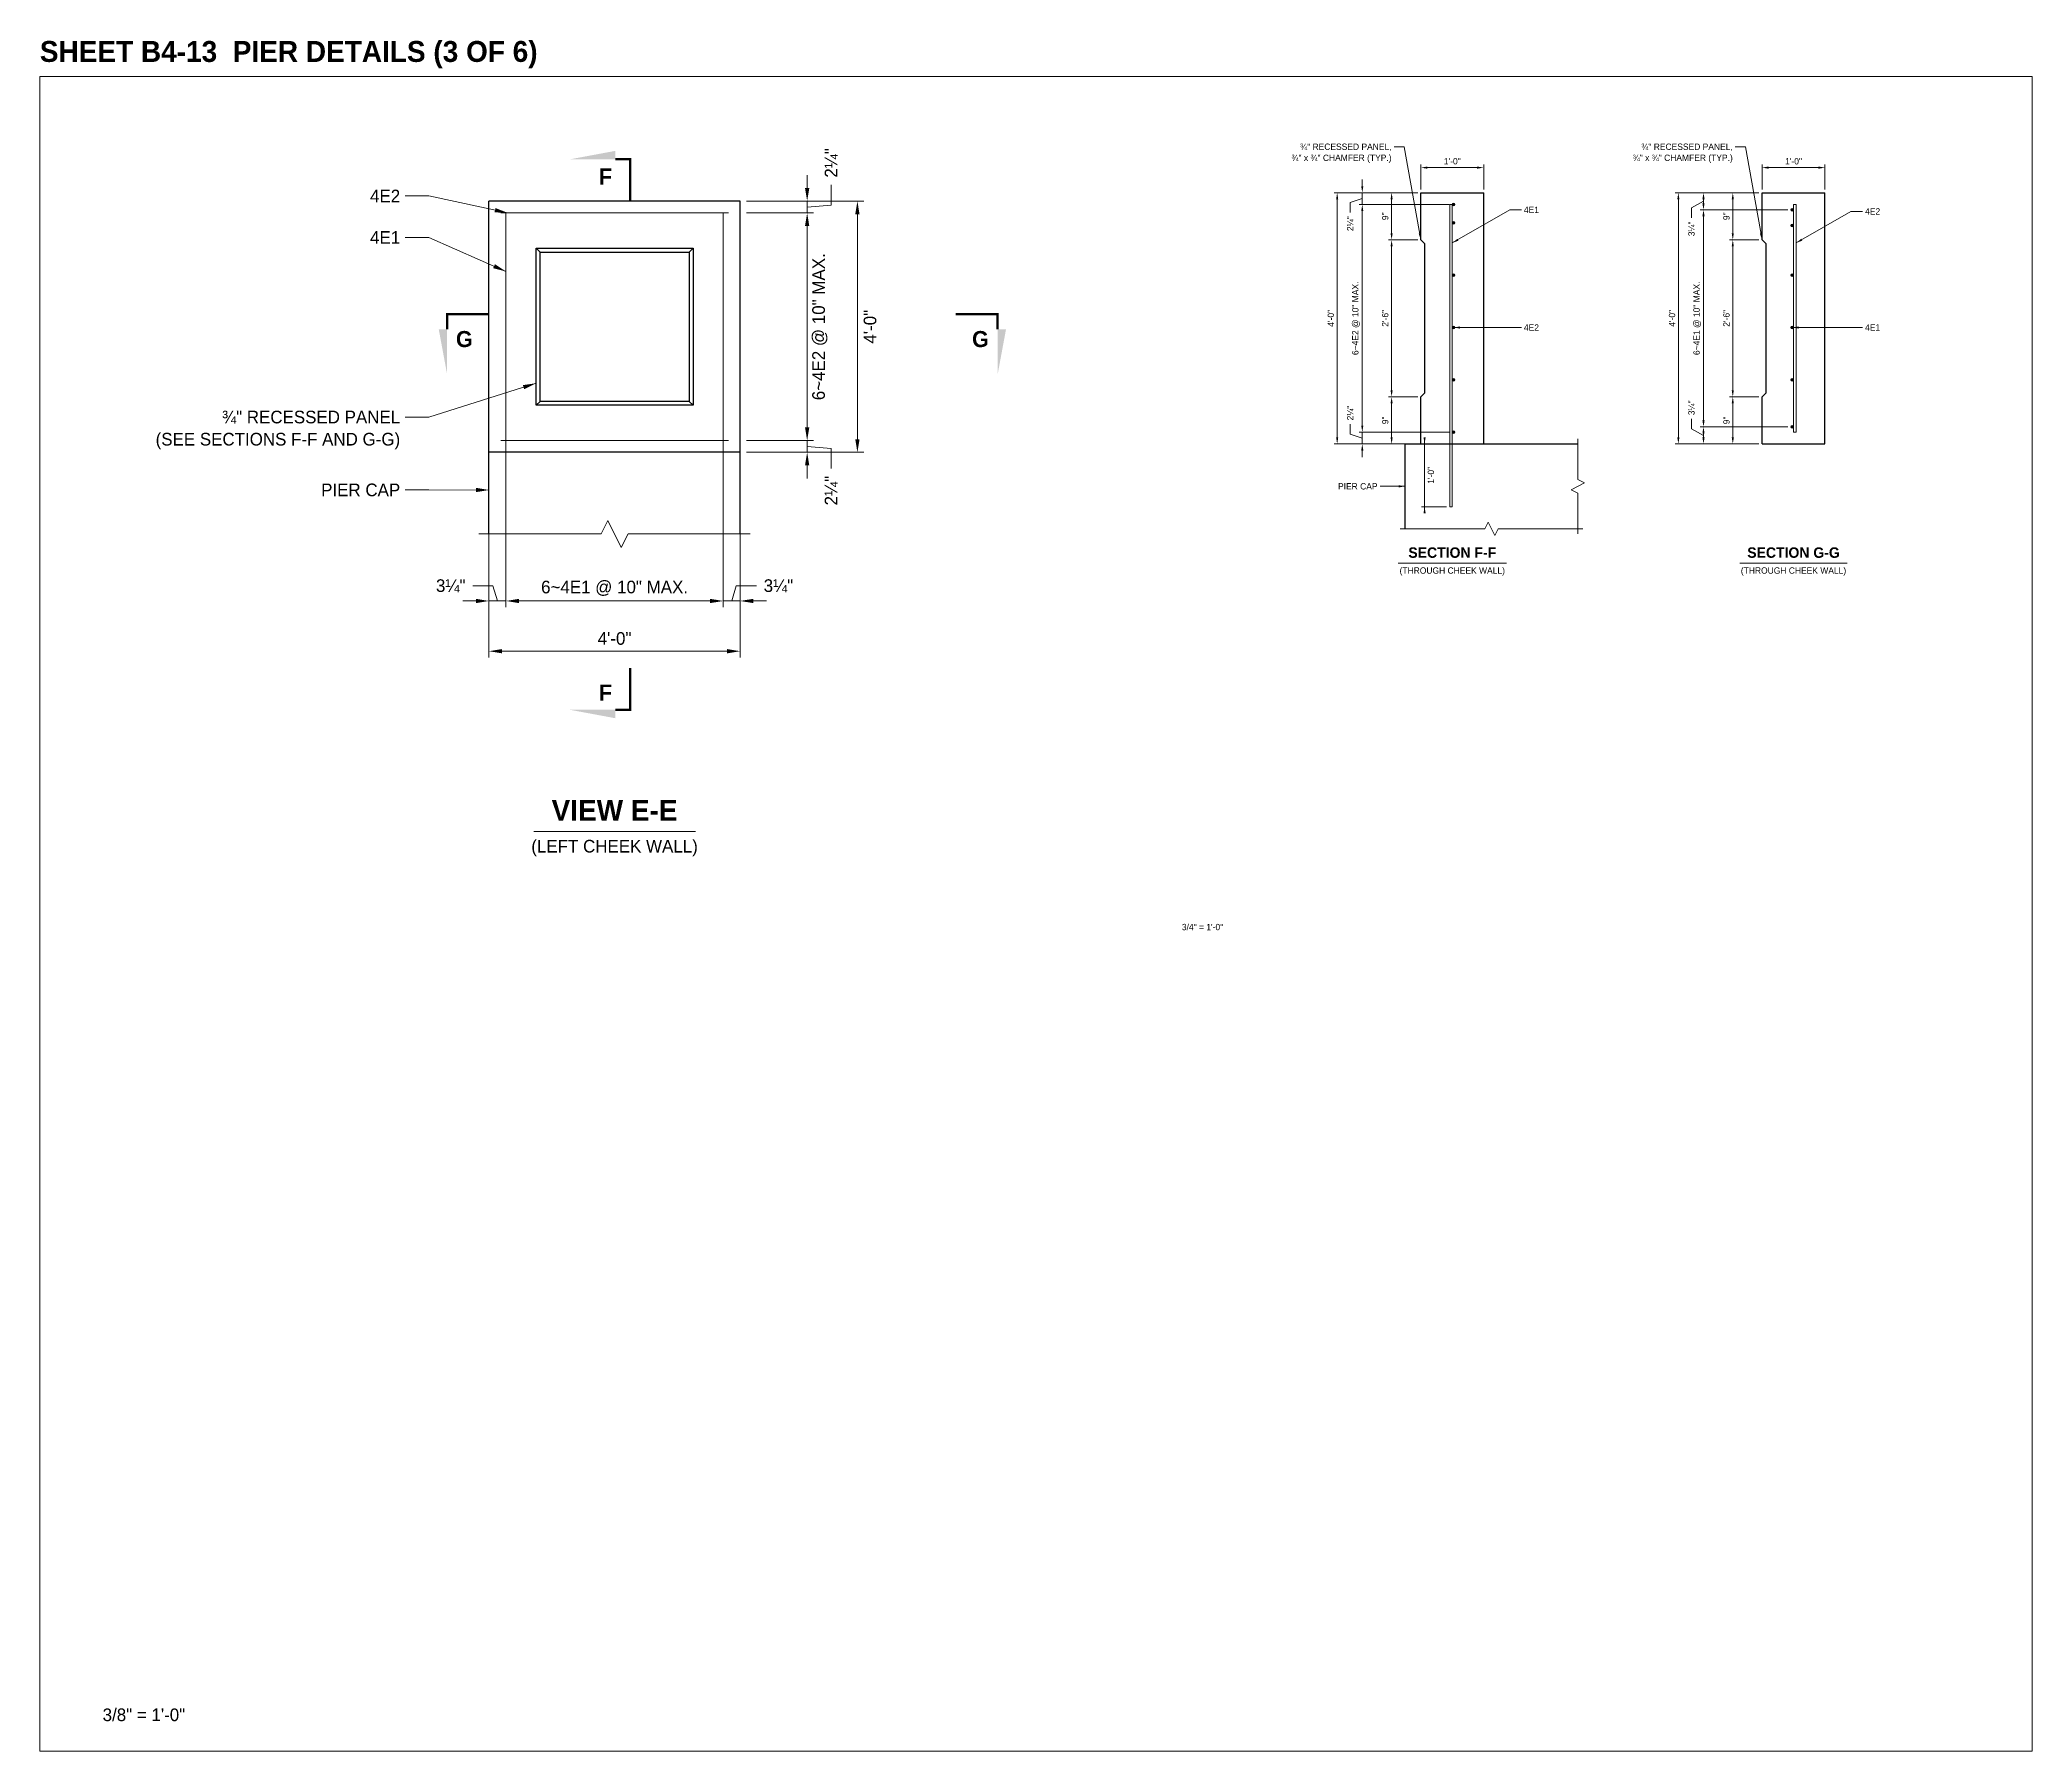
# Model space of a CAD drawing. Extents: x -1 to 861, y -26 to 2.
# Drawn here: x 419 to 450.73, y -25.67 to 1.58 of the extents above; entities that cross this region are included whole.
import ezdxf
from ezdxf.enums import TextEntityAlignment as Align

# ---------------------------------------------------------------- set-up
doc = ezdxf.new("R2010")
doc.units = 21
doc.header["$MEASUREMENT"] = 0
for name, color, linetype, lineweight in [('Border', 7, 'Continuous', 15), ('Dimension', 7, 'Continuous', 9), ('Leader', 7, 'Continuous', 9), ('Rebar', 2, 'Continuous', 15), ('SubStrConc', 3, 'Continuous', 30), ('SubStrConc2', 3, 'Continuous', 30), ('Symbols', 7, 'Continuous', 15), ('TextStructures', 7, 'Continuous', 9)]:
    doc.layers.add(name, color=color, linetype=linetype, lineweight=lineweight)
doc.styles.add('FDOT Bold (Large)', font='FDOTBold.ttf')
doc.styles.add('FDOT Structures', font='FDOT.ttf')
doc.styles.add('FDOT Structures Annotation', font='FDOT.ttf')
doc.styles.add('FDOT Structures Views_SectionArrow', font='FDOTBold.ttf')

msp = doc.modelspace()

# ---------------------------------------------------------------- texts
at = {"layer": 'Border', "style": 'FDOT Bold (Large)'}
msp.add_text('SHEET B4-13  PIER DETAILS (3 OF 6)', height=0.33334, dxfattribs=at).set_placement((419, 1.133), align=Align.BOTTOM_LEFT)
at = {"layer": 'Border', "style": 'FDOT Structures'}
for s, height, p in [('3/4" = 1\'-0"', 0.1008, (437.186, -12.493)), ('3/8" = 1\'-0"', 0.2016, (420, -24.987))]:
    msp.add_text(s, height=height, dxfattribs=at).set_placement(p, align=Align.TOP_LEFT)
at = {"layer": 'Dimension', "attachment_point": 5, "rotation": 90, "line_spacing_factor": 1.05, "style": 'FDOT Structures Annotation', "bg_fill": 3, "box_fill_scale": 1.1, "bg_fill_color": 0}
for s, insert, char_height in [('2¼"', (431.602, -0.375), 0.2016), ('2¼"', (439.867, -1.343), 0.1008), ('3¼"', (445.301, -1.426), 0.1008), ('2¼"', (439.867, -4.358), 0.1008), ('3¼"', (445.301, -4.275), 0.1008), ('2¼"', (431.602, -5.594), 0.2016)]:
    msp.add_mtext(s, dxfattribs=dict(at, insert=insert, char_height=char_height))
at = {"layer": 'Dimension', "char_height": 0.2016, "attachment_point": 5, "line_spacing_factor": 1.05, "style": 'FDOT Structures Annotation', "bg_fill": 3, "box_fill_scale": 1.1, "bg_fill_color": 0}
for insert in [(425.543, -7.109), (430.762, -7.109)]:
    msp.add_mtext('3¼"', dxfattribs=dict(at, insert=insert))
at = {"layer": 'TextStructures', "style": 'FDOT Structures Views_SectionArrow'}
for s, p in [('F', (428.006, -0.592)), ('G', (425.76, -3.18)), ('G', (433.978, -3.18)), ('F', (428.006, -8.81))]:
    msp.add_text(s, height=0.256, dxfattribs=at).set_placement(p, align=Align.MIDDLE_CENTER)
at = {"layer": 'TextStructures', "style": 'FDOT Structures'}
for s, height, p in [('4E2', 0.2016, (424.738, -0.902)), ('4E1', 0.2016, (424.738, -1.562)), ('PIER CAP', 0.2016, (424.738, -5.582)), ('PIER CAP', 0.1008, (440.302, -5.525))]:
    msp.add_text(s, height=height, dxfattribs=at).set_placement(p, align=Align.MIDDLE_RIGHT)
for s, p in [('4E1', (442.633, -1.123)), ('4E2', (448.066, -1.147)), ('4E2', (442.633, -2.996)), ('4E1', (448.066, -2.996))]:
    msp.add_text(s, height=0.1008, dxfattribs=at).set_placement(p, align=Align.MIDDLE_LEFT)
at = {"layer": 'TextStructures'}
for s, height, style, p in [('SECTION F-F', 0.16667, 'FDOT Bold (Large)', (441.492, -6.714)), ('SECTION G-G', 0.16667, 'FDOT Bold (Large)', (446.926, -6.714)), ('(THROUGH CHEEK WALL)', 0.1008, 'FDOT Structures', (441.492, -6.947)), ('(THROUGH CHEEK WALL)', 0.1008, 'FDOT Structures', (446.926, -6.947)), ('VIEW E-E', 0.3333, 'FDOT Bold (Large)', (428.152, -10.951)), ('(LEFT CHEEK WALL)', 0.2016, 'FDOT Structures', (428.152, -11.417))]:
    msp.add_text(s, height=height, dxfattribs=dict(at, style=style)).set_placement(p, align=Align.BOTTOM_CENTER)
at = {"layer": 'TextStructures', "attachment_point": 3, "line_spacing_factor": 1.05, "style": 'FDOT Structures'}
for s, insert, char_height in [('¾" RECESSED PANEL,\\P¾" x ¾" CHAMFER (TYP.)', (440.525, -0.067), 0.1008), ('¾" RECESSED PANEL,\\P¾" x ¾" CHAMFER (TYP.)', (445.959, -0.067), 0.1008), ('¾" RECESSED PANEL\\P(SEE SECTIONS F-F AND G-G)', (424.738, -4.321), 0.2016)]:
    msp.add_mtext(s, dxfattribs=dict(at, insert=insert, char_height=char_height))

# ---------------------------------------------------------------- hatches: boundary and pattern name
at = {"layer": 'Rebar'}
h = msp.add_hatch(color=256, dxfattribs=at)
h.dxf.hatch_style = 1
edge = h.paths.add_edge_path()
edge.add_arc((441.513, -1.038), 0.0208, 0, 360)
h = msp.add_hatch(color=256, dxfattribs=at)
h.dxf.hatch_style = 1
edge = h.paths.add_edge_path()
edge.add_arc((446.905, -1.121), 0.0208, 0, 360)
h = msp.add_hatch(color=256, dxfattribs=at)
h.dxf.hatch_style = 1
edge = h.paths.add_edge_path()
edge.add_arc((441.513, -1.33), 0.0208, 0, 360)
h = msp.add_hatch(color=256, dxfattribs=at)
h.dxf.hatch_style = 1
edge = h.paths.add_edge_path()
edge.add_arc((446.905, -1.371), 0.0208, 0, 360)
h = msp.add_hatch(color=256, dxfattribs=at)
h.dxf.hatch_style = 1
edge = h.paths.add_edge_path()
edge.add_arc((441.513, -2.163), 0.0208, 0, 360)
h = msp.add_hatch(color=256, dxfattribs=at)
h.dxf.hatch_style = 1
edge = h.paths.add_edge_path()
edge.add_arc((446.905, -2.163), 0.0208, 0, 360)
h = msp.add_hatch(color=256, dxfattribs=at)
h.dxf.hatch_style = 1
edge = h.paths.add_edge_path()
edge.add_arc((441.513, -2.996), 0.0208, 0, 360)
h = msp.add_hatch(color=256, dxfattribs=at)
h.dxf.hatch_style = 1
edge = h.paths.add_edge_path()
edge.add_arc((446.905, -2.996), 0.0208, 0, 360)
h = msp.add_hatch(color=256, dxfattribs=at)
h.dxf.hatch_style = 1
edge = h.paths.add_edge_path()
edge.add_arc((441.513, -3.83), 0.0208, 0, 360)
h = msp.add_hatch(color=256, dxfattribs=at)
h.dxf.hatch_style = 1
edge = h.paths.add_edge_path()
edge.add_arc((446.905, -3.83), 0.0208, 0, 360)
h = msp.add_hatch(color=256, dxfattribs=at)
h.dxf.hatch_style = 1
edge = h.paths.add_edge_path()
edge.add_arc((441.513, -4.663), 0.0208, 0, 360)
h = msp.add_hatch(color=256, dxfattribs=at)
h.dxf.hatch_style = 1
edge = h.paths.add_edge_path()
edge.add_arc((446.905, -4.58), 0.0208, 0, 360)

# ---------------------------------------------------------------- linework, layer by layer
at = {"layer": 'Dimension'}
for p, q in [((431.219, -0.776), (431.219, -0.568)), ((440.992, -0.8), (440.992, -0.4)), ((441.096, -0.45), (441.888, -0.45)), ((441.992, -0.8), (441.992, -0.4)), ((446.426, -0.8), (446.426, -0.4)), ((446.53, -0.45), (447.322, -0.45)), ((447.426, -0.8), (447.426, -0.4)), ((440.942, -0.85), (439.609, -0.85)), ((440.942, -0.85), (440.009, -0.85)), ((440.059, -0.746), (440.059, -0.642)), ((440.059, -1.038), (440.059, -0.85)), ((440.942, -0.85), (440.475, -0.85)), ((446.375, -0.85), (445.042, -0.85)), ((446.375, -0.85), (445.442, -0.85)), ((446.375, -0.85), (445.909, -0.85)), ((430.253, -0.984), (431.32, -0.984)), ((430.253, -0.984), (432.12, -0.984)), ((430.253, -1.172), (431.32, -1.172)), ((430.253, -1.172), (431.32, -1.172)), ((431.219, -1.172), (431.219, -0.984)), ((432.019, -4.776), (432.019, -1.192)), ((440.526, -1.496), (440.526, -0.955)), ((445.492, -1.017), (445.492, -0.955)), ((445.959, -1.496), (445.959, -0.955)), ((431.219, -4.588), (431.219, -1.38)), ((431.219, -1.38), (431.219, -1.588)), ((440.942, -1.6), (440.475, -1.6)), ((440.942, -1.6), (440.475, -1.6)), ((440.526, -3.996), (440.526, -1.705)), ((446.375, -1.6), (445.909, -1.6)), ((446.375, -1.6), (445.909, -1.6)), ((445.959, -3.996), (445.959, -1.705)), ((440.942, -4.1), (440.475, -4.1)), ((440.942, -4.1), (440.475, -4.1)), ((446.375, -4.1), (445.909, -4.1)), ((446.375, -4.1), (445.909, -4.1)), ((431.219, -4.588), (431.219, -4.38)), ((440.526, -4.746), (440.526, -4.205)), ((445.959, -4.746), (445.959, -4.205)), ((440.059, -4.85), (440.059, -4.663)), ((441.051, -4.746), (441.051, -5.955)), ((445.492, -4.746), (445.492, -4.684)), ((430.253, -4.797), (431.32, -4.797)), ((430.253, -4.797), (431.32, -4.797)), ((430.253, -4.984), (431.32, -4.984)), ((430.253, -4.984), (432.12, -4.984)), ((431.219, -4.984), (431.219, -4.797)), ((440.942, -4.85), (439.609, -4.85)), ((440.942, -4.85), (440.009, -4.85)), ((440.059, -4.955), (440.059, -5.059)), ((440.942, -4.85), (440.475, -4.85)), ((441.4, -4.85), (441, -4.85)), ((446.375, -4.85), (445.042, -4.85)), ((446.375, -4.85), (445.442, -4.85)), ((446.375, -4.85), (445.909, -4.85)), ((426.152, -5.085), (426.152, -7.452)), ((426.152, -5.085), (426.152, -8.252)), ((426.423, -5.085), (426.423, -7.452)), ((426.423, -5.085), (426.423, -7.452)), ((429.882, -5.085), (429.882, -7.452)), ((429.882, -5.085), (429.882, -7.452)), ((430.152, -5.085), (430.152, -7.452)), ((430.152, -5.085), (430.152, -8.252)), ((431.219, -5.192), (431.219, -5.401)), ((441.4, -5.85), (441, -5.85)), ((426.152, -7.351), (426.423, -7.351)), ((426.631, -7.351), (426.84, -7.351)), ((426.631, -7.351), (429.673, -7.351)), ((429.882, -7.351), (430.152, -7.351)), ((426.361, -8.151), (429.944, -8.151))]:
    msp.add_line(p, q, dxfattribs=at)
for points in [[(441.096, -0.468), (440.992, -0.45), (441.096, -0.433)], [(441.888, -0.433), (441.992, -0.45), (441.888, -0.468)], [(446.53, -0.468), (446.426, -0.45), (446.53, -0.433)], [(447.322, -0.433), (447.426, -0.45), (447.322, -0.468)], [(431.253, -0.776), (431.219, -0.984), (431.185, -0.776)], [(439.642, -0.955), (439.659, -0.85), (439.676, -0.955)], [(440.076, -0.746), (440.059, -0.85), (440.042, -0.746)], [(440.509, -0.955), (440.526, -0.85), (440.543, -0.955)], [(445.075, -0.955), (445.092, -0.85), (445.11, -0.955)], [(445.475, -0.955), (445.492, -0.85), (445.51, -0.955)], [(445.942, -0.955), (445.959, -0.85), (445.976, -0.955)], [(431.185, -1.38), (431.219, -1.172), (431.253, -1.38)], [(431.185, -1.38), (431.219, -1.172), (431.253, -1.38)], [(431.985, -1.192), (432.019, -0.984), (432.053, -1.192)], [(445.51, -1.017), (445.492, -1.121), (445.475, -1.017)], [(440.543, -1.496), (440.526, -1.6), (440.509, -1.496)], [(445.976, -1.496), (445.959, -1.6), (445.942, -1.496)], [(440.509, -1.705), (440.526, -1.6), (440.543, -1.705)], [(445.942, -1.705), (445.959, -1.6), (445.976, -1.705)], [(440.543, -3.996), (440.526, -4.1), (440.509, -3.996)], [(440.509, -4.205), (440.526, -4.1), (440.543, -4.205)], [(445.976, -3.996), (445.959, -4.1), (445.942, -3.996)], [(445.942, -4.205), (445.959, -4.1), (445.976, -4.205)], [(431.253, -4.588), (431.219, -4.797), (431.185, -4.588)], [(431.253, -4.588), (431.219, -4.797), (431.185, -4.588)], [(439.676, -4.746), (439.659, -4.85), (439.642, -4.746)], [(440.543, -4.746), (440.526, -4.85), (440.509, -4.746)], [(441.068, -4.746), (441.051, -4.85), (441.034, -4.746)], [(445.11, -4.746), (445.092, -4.85), (445.075, -4.746)], [(445.475, -4.684), (445.492, -4.58), (445.51, -4.684)], [(445.51, -4.746), (445.492, -4.85), (445.475, -4.746)], [(445.976, -4.746), (445.959, -4.85), (445.942, -4.746)], [(431.185, -5.192), (431.219, -4.984), (431.253, -5.192)], [(432.053, -4.776), (432.019, -4.984), (431.985, -4.776)], [(440.042, -4.955), (440.059, -4.85), (440.076, -4.955)], [(441.034, -5.955), (441.051, -5.85), (441.068, -5.955)], [(426.631, -7.385), (426.423, -7.351), (426.631, -7.317)], [(426.631, -7.385), (426.423, -7.351), (426.631, -7.317)], [(429.673, -7.317), (429.882, -7.351), (429.673, -7.385)], [(429.673, -7.317), (429.882, -7.351), (429.673, -7.385)], [(426.361, -8.185), (426.152, -8.151), (426.361, -8.117)], [(429.944, -8.117), (430.152, -8.151), (429.944, -8.185)]]:
    msp.add_solid(points, dxfattribs=at)
at = {"layer": 'Leader'}
for points in [[(440.992, -1.6), (440.726, -0.117), (440.566, -0.117)], [(446.426, -1.6), (446.159, -0.117), (445.999, -0.117)], [(426.452, -1.172), (425.192, -0.902), (424.819, -0.902)], [(441.492, -1.65), (442.406, -1.123), (442.592, -1.123)], [(446.968, -1.65), (447.839, -1.147), (448.026, -1.147)], [(426.423, -2.104), (425.192, -1.562), (424.819, -1.562)], [(441.513, -2.996), (442.406, -2.996), (442.592, -2.996)], [(446.905, -2.996), (447.839, -2.996), (448.026, -2.996)], [(426.902, -3.884), (425.192, -4.422), (424.819, -4.422)], [(426.152, -5.584), (425.192, -5.582), (424.819, -5.582)], [(440.742, -5.525), (440.342, -5.525)]]:
    msp.add_lwpolyline(points, dxfattribs=at)
for points in [[(426.452, -1.172), (426.241, -1.162), (426.256, -1.094)], [(440.992, -1.6), (440.957, -1.501), (440.991, -1.495)], [(441.492, -1.65), (441.574, -1.583), (441.591, -1.613)], [(446.426, -1.6), (446.39, -1.501), (446.424, -1.495)], [(446.968, -1.65), (447.049, -1.583), (447.066, -1.613)], [(426.423, -2.104), (426.219, -2.052), (426.247, -1.988)], [(441.513, -2.996), (441.617, -2.979), (441.617, -3.014)], [(446.905, -2.996), (447.009, -2.979), (447.009, -3.014)], [(426.902, -3.884), (426.714, -3.98), (426.693, -3.914)], [(426.152, -5.584), (425.944, -5.618), (425.944, -5.549)], [(440.742, -5.525), (440.638, -5.543), (440.638, -5.508)]]:
    msp.add_solid(points, dxfattribs=at)
at = {"layer": 'Rebar'}
for p, q in [((441.451, -1.038), (441.492, -1.038)), ((446.926, -1.038), (446.967, -1.038)), ((446.926, -4.663), (446.968, -4.663)), ((441.451, -5.85), (441.492, -5.85))]:
    msp.add_line(p, q, dxfattribs=at)
for points in [[(429.965, -1.172), (426.34, -1.172)], [(426.423, -5.984), (426.423, -1.172)], [(429.882, -5.984), (429.882, -1.172)], [(441.451, -5.85), (441.451, -1.038)], [(441.492, -5.85), (441.492, -1.038)], [(446.926, -4.663), (446.926, -1.038)], [(446.968, -4.663), (446.967, -1.038)], [(429.965, -4.797), (426.34, -4.797)]]:
    msp.add_lwpolyline(points, dxfattribs=at)
for centre in [(441.513, -1.038), (446.905, -1.121), (441.513, -1.33), (446.905, -1.371), (441.513, -2.163), (446.905, -2.163), (441.513, -2.996), (446.905, -2.996), (441.513, -3.83), (446.905, -3.83), (441.513, -4.663), (446.905, -4.58)]:
    msp.add_circle(centre, 0.0208, dxfattribs=at)
at = {"layer": 'SubStrConc'}
for points in [[(426.152, -4.984), (426.152, -4.984)], [(426.152, -4.984), (426.152, -4.984)], [(426.152, -4.984), (426.152, -4.984)], [(430.152, -4.984), (426.152, -4.984)], [(426.152, -4.984), (426.152, -4.984)], [(426.152, -4.984), (426.152, -4.984)], [(426.152, -6.284), (426.152, -4.984)], [(426.152, -6.284), (426.152, -4.984)], [(430.152, -6.284), (430.152, -4.984)], [(440.742, -4.85), (443.492, -4.85)], [(440.742, -6.2), (440.742, -4.85)], [(440.742, -6.2), (440.742, -4.85)]]:
    msp.add_lwpolyline(points, dxfattribs=at)
at = {"layer": 'SubStrConc2'}
for points in [[(440.992, -1.6), (440.992, -0.85)], [(440.992, -0.85), (441.992, -0.85)], [(440.992, -1.6), (440.992, -0.85)], [(441.992, -4.85), (441.992, -0.85)], [(446.426, -1.6), (446.426, -0.85)], [(446.426, -0.85), (447.426, -0.85)], [(447.426, -4.85), (447.426, -0.85)], [(426.152, -4.984), (426.152, -0.984)], [(426.152, -0.984), (426.152, -0.984)], [(430.152, -0.984), (426.152, -0.984)], [(426.152, -0.984), (426.152, -0.984)], [(426.152, -4.984), (426.152, -0.984)], [(430.152, -4.984), (430.152, -0.984)], [(426.902, -1.734), (429.402, -1.734)], [(426.902, -4.234), (426.902, -1.734)], [(426.902, -1.734), (426.965, -1.797)], [(426.965, -1.797), (429.34, -1.797)], [(426.965, -4.172), (426.965, -1.797)], [(429.402, -1.734), (429.34, -1.797)], [(429.34, -1.797), (429.34, -4.172)], [(429.402, -1.734), (429.402, -4.234)], [(440.992, -1.6), (441.008, -1.616), (441.024, -1.632), (441.039, -1.647), (441.055, -1.663)], [(440.992, -1.6), (441.008, -1.616), (441.024, -1.632), (441.039, -1.647), (441.055, -1.663)], [(441.055, -4.038), (441.055, -1.663)], [(441.055, -4.038), (441.055, -1.663)], [(446.426, -1.6), (446.441, -1.616), (446.457, -1.632), (446.473, -1.647), (446.488, -1.663)], [(446.487, -1.661), (446.488, -1.663)], [(446.488, -4.038), (446.488, -1.663)], [(440.992, -4.1), (441.008, -4.085), (441.024, -4.069), (441.039, -4.054), (441.055, -4.038)], [(440.992, -4.1), (441.008, -4.085), (441.024, -4.069), (441.039, -4.054), (441.055, -4.038)], [(440.992, -4.85), (440.992, -4.1)], [(440.992, -4.85), (440.992, -4.1)], [(446.426, -4.1), (446.441, -4.085), (446.457, -4.069), (446.473, -4.054), (446.488, -4.038)], [(446.426, -4.1), (446.427, -4.099)], [(446.426, -4.85), (446.426, -4.1)], [(426.902, -4.234), (426.965, -4.172)], [(429.402, -4.234), (426.902, -4.234)], [(429.34, -4.172), (426.965, -4.172)], [(429.402, -4.234), (429.34, -4.172)], [(440.992, -4.85), (441.992, -4.85)], [(446.426, -4.85), (447.426, -4.85)]]:
    msp.add_lwpolyline(points, dxfattribs=at)
at = {"layer": 'Symbols', "const_width": 0.0373}
for points in [[(428.402, -0.984), (428.402, -0.318), (428.162, -0.318)], [(426.152, -2.784), (425.486, -2.784), (425.486, -3.024)], [(433.586, -2.784), (434.252, -2.784), (434.252, -3.024)], [(428.402, -8.418), (428.402, -9.084), (428.162, -9.084)]]:
    msp.add_lwpolyline(points, dxfattribs=at)
at = {"layer": 'Symbols'}
for points in [[(443.492, -6.28), (443.492, -5.632), (443.386, -5.579), (443.599, -5.472), (443.492, -5.419), (443.492, -4.77)], [(425.992, -6.284), (427.939, -6.284), (428.046, -6.071), (428.259, -6.498), (428.366, -6.284), (430.312, -6.284)], [(440.662, -6.2), (442.011, -6.2), (442.064, -6.094), (442.171, -6.307), (442.224, -6.2), (443.572, -6.2)]]:
    msp.add_lwpolyline(points, dxfattribs=at)
for points in [[(428.162, -0.318), (427.442, -0.318), (428.162, -0.184)], [(425.486, -3.024), (425.486, -3.744), (425.352, -3.024)], [(434.252, -3.024), (434.252, -3.744), (434.386, -3.024)], [(428.162, -9.084), (427.442, -9.084), (428.162, -9.218)]]:
    msp.add_solid(points, dxfattribs=at)
at = {"layer": 'TextStructures'}
for p, q in [((440.631, -6.75), (442.353, -6.75)), ((446.073, -6.75), (447.779, -6.75)), ((426.865, -11.024), (429.439, -11.024))]:
    msp.add_line(p, q, dxfattribs=at)

msp.set_redraw_order([(e.dxf.handle, doc.entitydb.next_handle()) for e in msp.query("TEXT MTEXT ATTDEF DIMENSION ARC_DIMENSION")])  # texts and dimensions are drawn at this point

# ---------------------------------------------------------------- next in the draw order: linework, layer by layer
at = {"layer": 'Border'}
msp.add_lwpolyline([(419, -25.667), (450.726, -25.667), (450.726, 1), (419, 1)], close=True, dxfattribs=at)
at = {"layer": 'Dimension'}
for p, q in [((439.659, -4.746), (439.659, -0.955)), ((440.059, -4.559), (440.059, -1.142)), ((440.059, -1.142), (440.059, -1.246)), ((445.092, -4.746), (445.092, -0.955)), ((445.492, -4.475), (445.492, -1.225)), ((440.059, -4.559), (440.059, -4.455)), ((425.944, -7.351), (425.736, -7.351)), ((430.361, -7.351), (430.569, -7.351))]:
    msp.add_line(p, q, dxfattribs=at)
for points in [[(431.602, -0.727), (431.602, -1.047), (431.219, -1.078)], [(439.867, -1.167), (439.867, -1.007), (440.059, -0.944)], [(445.301, -1.25), (445.301, -1.09), (445.492, -0.986)], [(439.867, -4.534), (439.867, -4.694), (440.059, -4.757)], [(445.301, -4.451), (445.301, -4.611), (445.492, -4.715)], [(431.602, -5.242), (431.602, -4.922), (431.219, -4.89)], [(425.895, -7.109), (426.215, -7.109), (426.288, -7.351)], [(430.41, -7.109), (430.09, -7.109), (430.017, -7.351)]]:
    msp.add_lwpolyline(points, dxfattribs=at)
for points in [[(440.042, -1.142), (440.059, -1.038), (440.076, -1.142)], [(440.042, -1.142), (440.059, -1.038), (440.076, -1.142)], [(445.475, -1.225), (445.492, -1.121), (445.51, -1.225)], [(440.076, -4.559), (440.059, -4.663), (440.042, -4.559)], [(440.076, -4.559), (440.059, -4.663), (440.042, -4.559)], [(445.51, -4.475), (445.492, -4.58), (445.475, -4.475)], [(425.944, -7.317), (426.152, -7.351), (425.944, -7.385)], [(430.361, -7.385), (430.152, -7.351), (430.361, -7.317)]]:
    msp.add_solid(points, dxfattribs=at)

# ---------------------------------------------------------------- next in the draw order: texts
at = {"layer": 'Dimension', "attachment_point": 5, "style": 'FDOT Structures Annotation', "bg_fill": 3, "box_fill_scale": 1.1, "bg_fill_color": 1}
for s, insert, char_height in [('1\'-0"', (441.492, -0.35), 0.1008), ('1\'-0"', (446.926, -0.35), 0.1008), ('6~4E1 @ 10" MAX.', (428.152, -7.149), 0.2016), ('4\'-0"', (428.152, -7.949), 0.2016)]:
    msp.add_mtext(s, dxfattribs=dict(at, insert=insert, char_height=char_height))
at = {"layer": 'Dimension', "attachment_point": 5, "rotation": 90, "style": 'FDOT Structures Annotation', "bg_fill": 3, "box_fill_scale": 1.1, "bg_fill_color": 1}
for s, insert, char_height in [('9"', (440.425, -1.225), 0.1008), ('9"', (445.858, -1.225), 0.1008), ('6~4E2 @ 10" MAX.', (431.421, -2.984), 0.2016), ('6~4E2 @ 10" MAX.', (439.958, -2.85), 0.1008), ('6~4E1 @ 10" MAX.', (445.392, -2.85), 0.1008), ('4\'-0"', (432.221, -2.984), 0.2016), ('4\'-0"', (439.558, -2.85), 0.1008), ('2\'-6"', (440.425, -2.85), 0.1008), ('4\'-0"', (444.992, -2.85), 0.1008), ('2\'-6"', (445.858, -2.85), 0.1008), ('9"', (440.425, -4.475), 0.1008), ('9"', (445.858, -4.475), 0.1008), ('1\'-0"', (441.152, -5.35), 0.1008)]:
    msp.add_mtext(s, dxfattribs=dict(at, insert=insert, char_height=char_height))

# ---------------------------------------------------------------- next in the draw order: linework, layer by layer
at = {"layer": 'Dimension'}
for p, q in [((441.442, -1.038), (440.009, -1.038)), ((441.442, -1.038), (440.009, -1.038)), ((446.834, -1.121), (445.442, -1.121)), ((446.834, -1.121), (445.442, -1.121)), ((441.442, -4.663), (440.009, -4.663)), ((441.442, -4.663), (440.009, -4.663)), ((446.834, -4.58), (445.442, -4.58)), ((446.834, -4.58), (445.442, -4.58)), ((429.673, -7.351), (429.465, -7.351))]:
    msp.add_line(p, q, dxfattribs=at)

doc.saveas('drawing.dxf')
